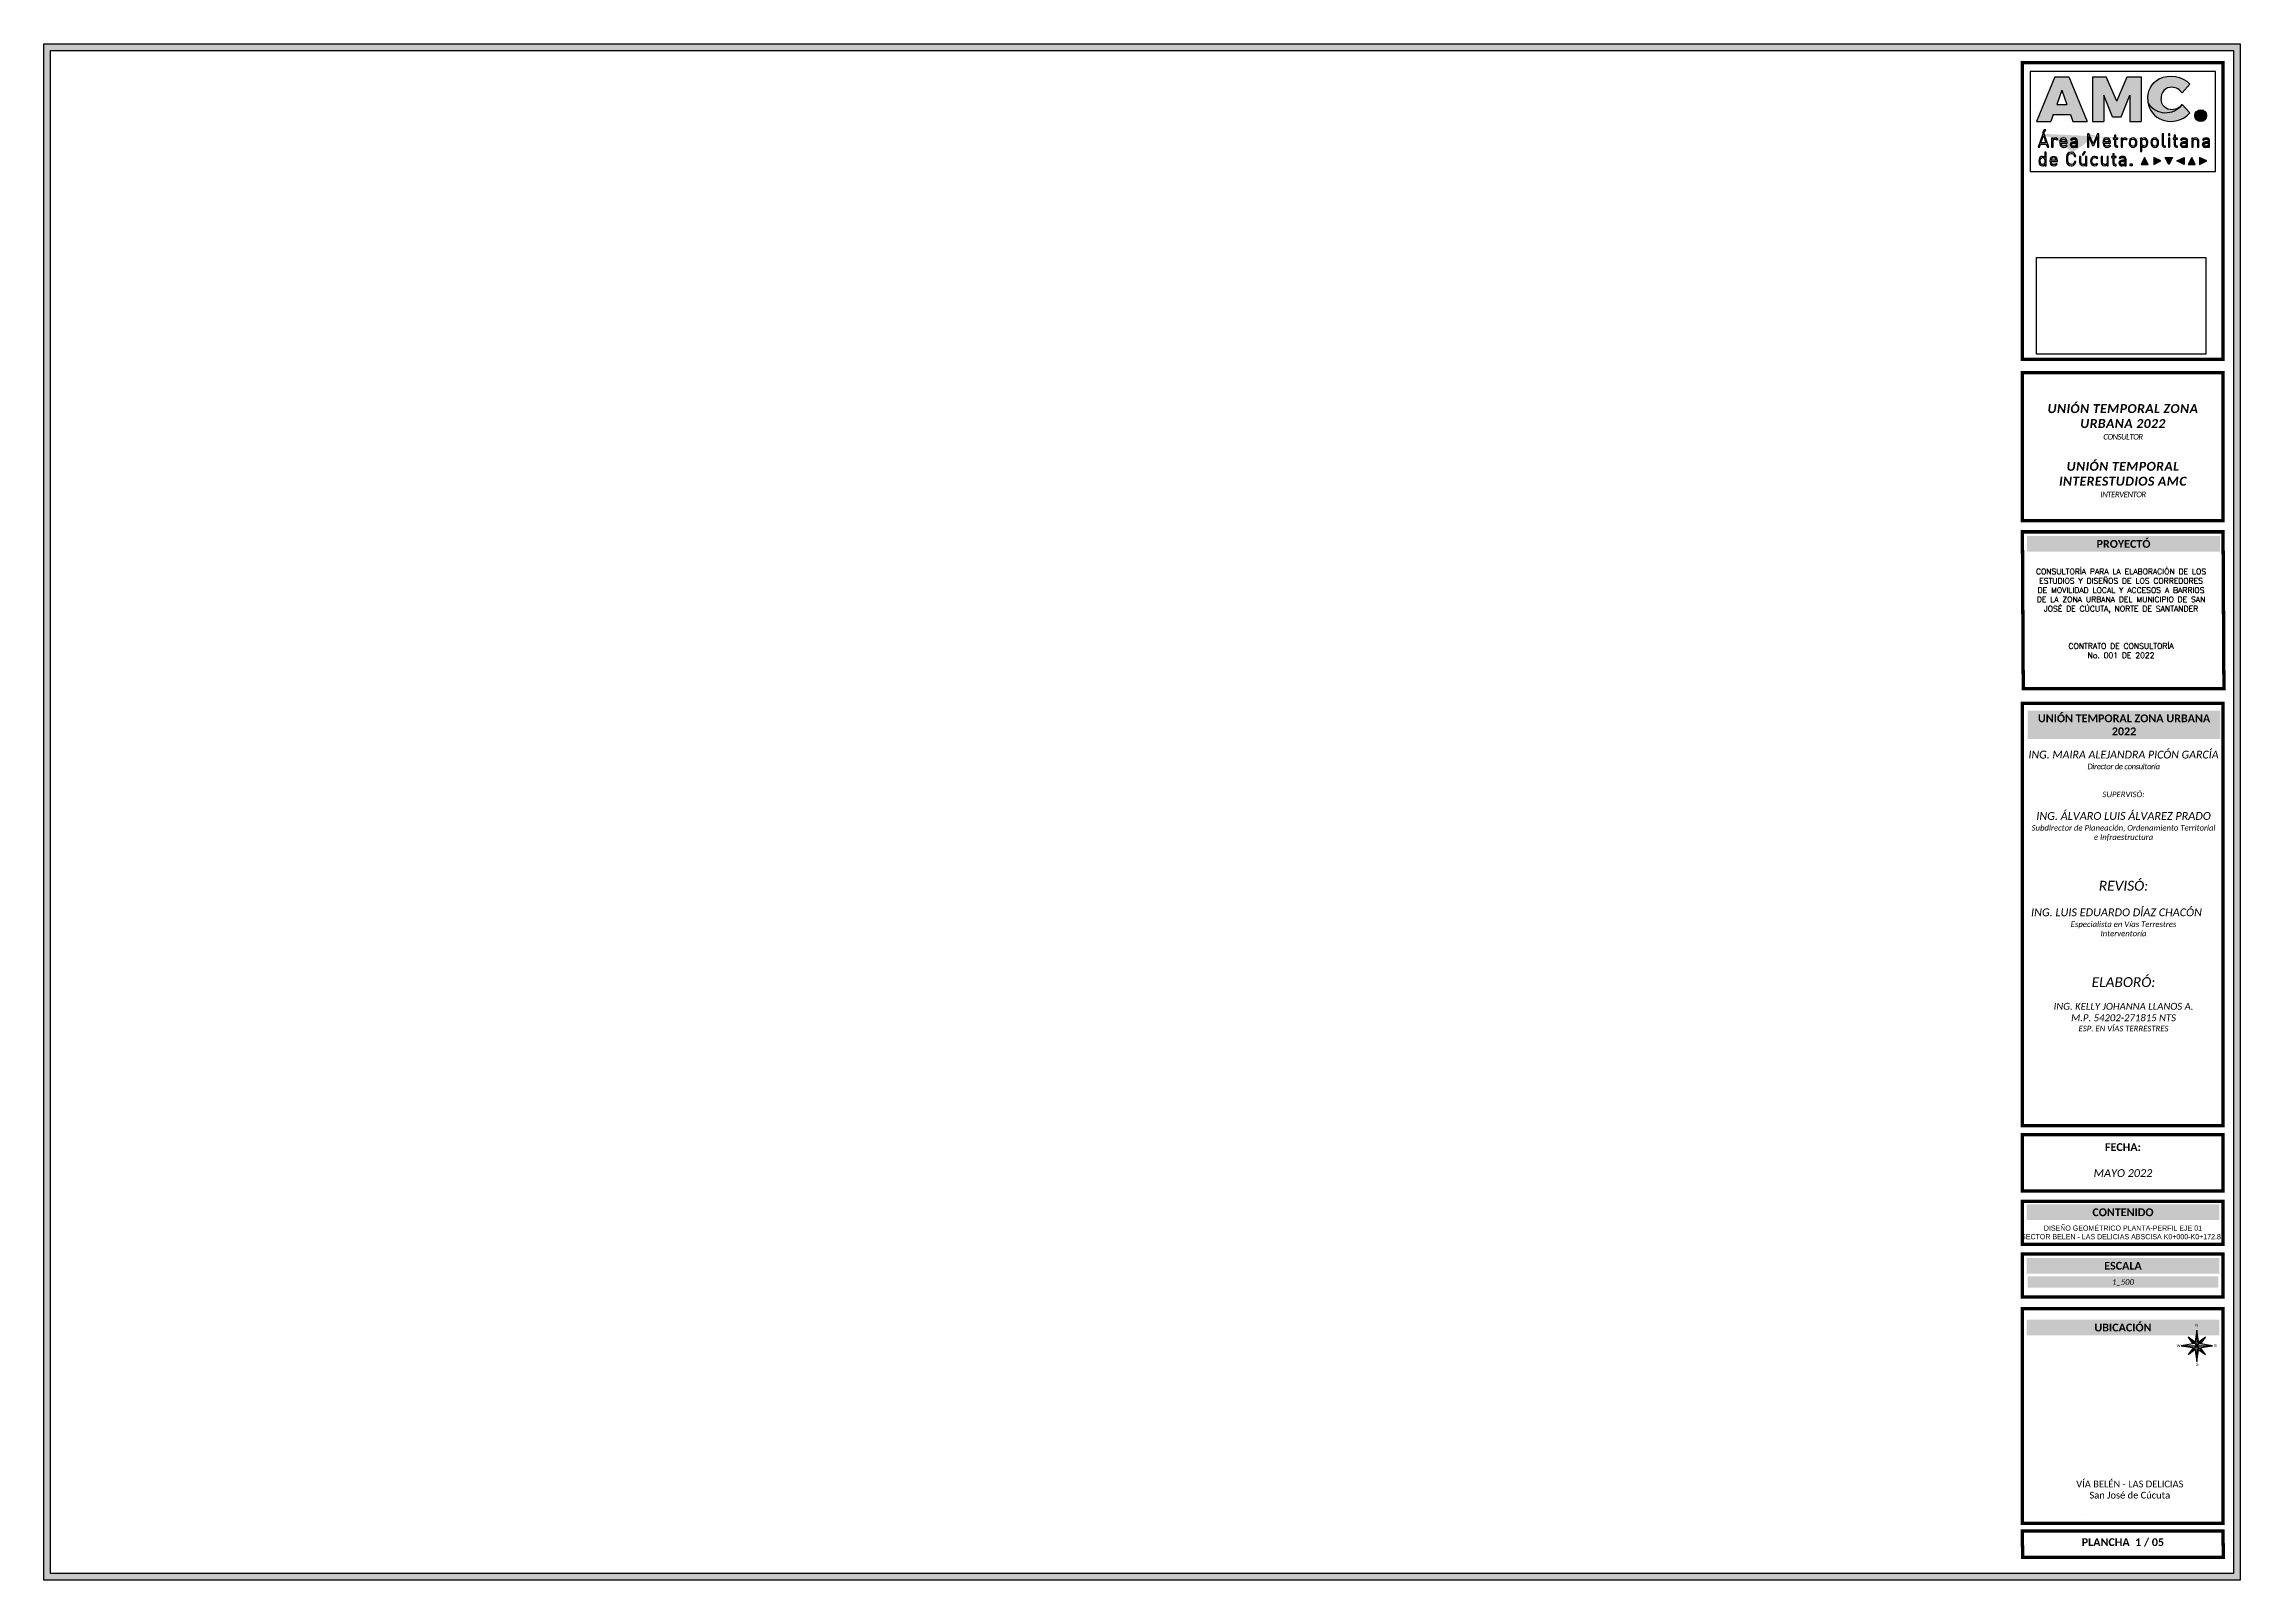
# Paper-space layout 'Salida Gráfica' of a CAD drawing. Header units: metres. Extents: x 327 to 1309, y 12 to 698.
import ezdxf

# ---------------------------------------------------------------- set-up
doc = ezdxf.new("R2010")
doc.units = ezdxf.units.M
for name, color, linetype in [('logos', 2, 'Continuous'), ('Paramento', 7, 'Continuous'), ('TEXTO MARCO', 3, 'Continuous'), ('TXT_ROTULO', 7, 'Continuous'), ('WB_SIMBOLOS', 7, 'Continuous')]:
    doc.layers.add(name, color=color, linetype=linetype)
doc.layers.add('MARCO', color=6, linetype='Continuous', lineweight=80)
doc.layers.add('NORTE', color=7, linetype='Continuous', lineweight=25)
doc.styles.add('GENERAL', font='arial.ttf')
doc.styles.get("Standard").update_dxf_attribs({"font": 'simplex.shx'})
doc.styles.add('style1', font='arial.ttf', dxfattribs={"height": 0.14})

psp = doc.layouts.new('Salida Gráfica')

# ---------------------------------------------------------------- texts
at = {"color": 18, "true_color": 0x000000, "insert": (1256.09, 463.8), "char_height": 2.5, "attachment_point": 2}
psp.add_mtext_dynamic_manual_height_columns('CONSULTORÍA PARA LA ELABORACIÓN DE LOS ESTUDIOS Y DISEÑOS DE LOS CORREDORES DE MOVILIDAD LOCAL Y ACCESOS A BARRIOS DE LA ZONA URBANA DEL MUNICIPIO DE SAN JOSÉ DE CÚCUTA, NORTE DE SANTANDER\\P\\P\\P\\PCONTRATO DE CONSULTORÍA \\PNo. 001 DE 2022', width=83.133, gutter_width=12.5, heights=[0], dxfattribs=at)
at = {"color": 18, "true_color": 0x000000, "insert": (1215.59, 170.07), "char_height": 2.3, "width": 82.7094, "attachment_point": 1, "style": 'GENERAL'}
psp.add_mtext('\\pxqc;{\\fArial Narrow|b0|i0|c0|p34;\\C256;DISEÑO GEOMÉTRICO PLANTA-PERFIL EJE 01\\PSECTOR BELEN - LAS DELICIAS ABSCISA K0+000-K0+172.89}', dxfattribs=at)
at = {"layer": 'TEXTO MARCO', "color": 18, "true_color": 0x000000, "width": 82.7094, "style": 'GENERAL'}
for s, insert, char_height, attachment_point in [('\\pxqc;{\\fCalibri Light|b0|i1|c0|p34;\\H0.8491x;\\T0.9;\\P\\H1.4001x;\\T1;\\P\\fCalibri Light|b1|i1|c0|p34;\\H1.14602x;\\T1.05;UNIÓN TEMPORAL ZONA URBANA 2022\\fCalibri Light|b0|i1|c0|p34;\\H0.62323x;\\T0.9;\\PCONSULTOR \\P\\P\\P\\fCalibri Light|b1|i1|c0|p34;\\H1.60456x;\\T1.05;UNIÓN TEMPORAL INTERESTUDIOS AMC\\P\\fCalibri Light|b0|i1|c0|p34;\\H0.62323x;\\T0.9;INTERVENTOR}', (1215.59, 547.37), 2.93596, 1), ('\\pxqc;{\\fCalibri|b1|i0|c0|p34;FECHA:\\P\\P\\fCalibri|b0|i1|c0|p34;MAYO 2022}', (1215.59, 206.89), 3.49, 1), ('{\\fCalibri|b1|i0|c0|p34;PLANCHA  1 / 05}', (1256.92, 30.22), 3.49, 2)]:
    psp.add_mtext(s, dxfattribs=dict(at, insert=insert, char_height=char_height, attachment_point=attachment_point))
at = {"layer": 'TEXTO MARCO', "color": 18, "true_color": 0x000000, "attachment_point": 1, "style": 'GENERAL', "bg_fill": 1, "box_fill_scale": 1.5, "bg_fill_color": 254, "bg_fill_true_color": 14935011, "bg_fill_transparency": 0}
for s, insert, char_height, width in [('\\pxqc;{\\fCalibri|b1|i0|c0|p34;PROYECTÓ}', (1215.84, 476.64), 3.49, 82.7094), ('\\pxqc;{\\fCalibri|b1|i0|c0|p34;UNIÓN TEMPORAL ZONA URBANA 2022}', (1216.13, 398.64), 3.49, 82.6185), ('\\pxqc;{\\fCalibri|b1|i0|c0|p34;CONTENIDO}', (1215.59, 177.75), 3.49, 82.7094), ('\\pxqc;{\\fCalibri|b1|i0|c0|p34;ESCALA}', (1215.59, 153.81), 3.49, 82.7094), ('\\pxqc;{\\fCalibri|b0|i1|c0|p34;1_500}', (1215.59, 146.07), 2.4929, 82.7094), ('\\pxqc;{\\fCalibri|b1|i0|c0|p34;UBICACIÓN}', (1215.59, 126.19), 3.49, 82.7094)]:
    psp.add_mtext(s, dxfattribs=dict(at, insert=insert, char_height=char_height, width=width))
at = {"layer": 'TXT_ROTULO', "insert": (1199.16, 55.99), "char_height": 3, "attachment_point": 1}
psp.add_mtext_dynamic_manual_height_columns('\\pxqc;{\\fCalibri|b0|i0|c0|p34;VÍA BELÉN - LAS DELICIAS\\PSan José de Cúcuta}', width=121.7115, gutter_width=23.64, heights=[0], dxfattribs=at)
at = {"layer": 'WB_SIMBOLOS', "color": 250, "insert": (1215.84, 389.76), "char_height": 2.936, "width": 82.7208, "attachment_point": 1, "style": 'GENERAL'}
psp.add_mtext('\\pxqc;{\\fCalibri Light|b0|i1|c0|p34;\\H1.5x;\\C255;\\P\\fCalibri|b0|i1|c0|p34;\\H0.79247x;\\W0.98;\\C256;ING. MAIRA ALEJANDRA PICÓN GARCÍA \\W1;\\P\\H0.71429x;\\T0.9;Director de consultoría\\P\\P\\P\\H1.00001x;\\T1;SUPERVISÓ:\\P\\H1.20342x;\\P\\H1.16333x;ING. ÁLVARO LUIS ÁLVAREZ PRADO\\P\\H0.7143x;Subdirector de Planeación, Ordenamiento Territorial e Infraestructura\\P\\P\\P\\P\\P\\H1.76666x;REVISÓ:\\P\\H0.68118x;\\P\\pq*;\\H1.16333x;ING. LUIS EDUARDO DÍAZ CHACÓN\\P\\pqc;\\H0.7143x;Especialista en Vías Terrestres \\PInterventoría \\P\\P\\P\\P\\P\\H1.76665x;ELABORÓ:\\H0.56604x;\\P\\P\\H1.232x;ING.^IKELLY JOHANNA LLANOS A.\\PM.P.^I54202-271815 NTS\\P\\H0.8117x;ESP.^IEN VÍAS TERRESTRES}', dxfattribs=at)

# ---------------------------------------------------------------- blocks, each defined once
blk = doc.blocks.new('logoarea2016')
at = {"true_color": 0x28375e}
h = blk.add_hatch(color=159, dxfattribs=at)
h.dxf.hatch_style = 1
h.paths.add_polyline_path([(0.00722, 0.01764), (0.00459, 0.01764), (0.00122, 0.00929), (0.00383, 0.00929), (0.00431, 0.01064), (0.0075, 0.01064), (0.00798, 0.00929), (0.01059, 0.00929)])
h.paths.add_polyline_path([(0.00686, 0.01245), (0.00495, 0.01245), (0.00591, 0.01512)], flags=16)
h = blk.add_hatch(color=159, dxfattribs=at)
h.dxf.hatch_style = 1
h.paths.add_polyline_path([(0.01417, 0.01764), (0.01159, 0.01764), (0.01159, 0.00929), (0.01371, 0.00929), (0.01371, 0.01419), (0.01532, 0.01016), (0.01693, 0.01016), (0.01854, 0.01419), (0.01854, 0.00929), (0.02067, 0.00929), (0.02067, 0.01764), (0.01808, 0.01764), (0.01613, 0.01311)])
h = blk.add_hatch(color=159, dxfattribs=at)
h.dxf.hatch_style = 1
h.paths.add_polyline_path([(0.02643, 0.01569, -0.22681), (0.02828, 0.01462), (0.02974, 0.01627, 0.329679), (0.02403, 0.01723, 0.289925), (0.02189, 0.01347, 0.04529), (0.02194, 0.01274, 0.513841), (0.02821, 0.01237, -0.209977), (0.02647, 0.01149, -0.431129), (0.02438, 0.01347, -0.46454)])
h = blk.add_hatch(color=159, dxfattribs=at)
h.dxf.hatch_style = 1
h.set_gradient(color1=(40, 55, 94), color2=(54, 159, 86), centered=1, tint=1, name='INVHEMISPHERICAL')
h.paths.add_polyline_path([(0.02974, 0.01093), (0.02828, 0.01246, -0.012023), (0.02821, 0.01237, -0.513841), (0.02194, 0.01274, 0.234234), (0.02403, 0.00984, 0.342955)])
h = blk.add_hatch(color=159, dxfattribs=at)
h.dxf.hatch_style = 1
h.set_gradient(color1=(40, 55, 94), color2=(54, 159, 86), rotation=30, centered=1, tint=1, name='INVSPHERICAL')
h.paths.add_polyline_path([(0.03284, 0.0104, 1), (0.03064, 0.0104, 1)])
h = blk.add_hatch(color=159, dxfattribs=at)
h.dxf.hatch_style = 1
h.paths.add_polyline_path([(0.00291, 0.00774), (0.00264, 0.00774), (0.00229, 0.00718), (0.00253, 0.00718)])
h.paths.add_polyline_path([(0.02602, 0.00701), (0.02573, 0.00701), (0.02573, 0.00673), (0.02602, 0.00673)])
h.paths.add_polyline_path([(0.026, 0.00623), (0.02576, 0.00623), (0.02576, 0.00451), (0.026, 0.00451)])
h.paths.add_polyline_path([(0.02483, 0.00701), (0.02459, 0.00701), (0.02459, 0.00496), (0.02459, 0.00489), (0.02469, 0.00463), (0.02474, 0.00459), (0.02501, 0.00451), (0.02521, 0.00451), (0.02521, 0.00474), (0.02504, 0.00474), (0.02487, 0.00478), (0.02483, 0.00498)])
h.paths.add_polyline_path([(0.01594, 0.00676), (0.01568, 0.00676), (0.01568, 0.00623), (0.01547, 0.00623), (0.01547, 0.00602), (0.01568, 0.00602), (0.01568, 0.00498), (0.01574, 0.00474), (0.0159, 0.00457), (0.01612, 0.00451), (0.0163, 0.00451), (0.0163, 0.00474), (0.01615, 0.00474), (0.01605, 0.00475), (0.01594, 0.00496), (0.01594, 0.00602), (0.0163, 0.00602), (0.0163, 0.00623), (0.01594, 0.00623)], flags=17)
h.paths.add_polyline_path([(0.02707, 0.00676), (0.02682, 0.00676), (0.02682, 0.00623), (0.02661, 0.00623), (0.02661, 0.00602), (0.02682, 0.00602), (0.02682, 0.00498), (0.02688, 0.00474), (0.02701, 0.00457), (0.02725, 0.00451), (0.02743, 0.00451), (0.02743, 0.00474), (0.02728, 0.00474), (0.02718, 0.00475), (0.02707, 0.00496), (0.02707, 0.00602), (0.02743, 0.00602), (0.02743, 0.00623), (0.02707, 0.00623)])
h.paths.add_polyline_path([(0.01564, 0.00332), (0.0154, 0.00332), (0.0154, 0.00279), (0.01517, 0.00279), (0.01517, 0.0026), (0.0154, 0.0026), (0.0154, 0.00154), (0.01544, 0.00132), (0.01559, 0.00115), (0.01584, 0.00109), (0.01602, 0.00109), (0.01602, 0.0013), (0.01587, 0.0013), (0.01576, 0.00132), (0.01564, 0.00154), (0.01564, 0.0026), (0.01602, 0.0026), (0.01602, 0.00279), (0.01564, 0.00279)])
h.paths.add_polyline_path([(0.01032, 0.00367), (0.01004, 0.00367), (0.00969, 0.0031), (0.00995, 0.0031)], flags=17)
h.paths.add_polyline_path([(0.01897, 0.00109), (0.01864, 0.00109), (0.01864, 0.00141), (0.01897, 0.00141)])
h.paths.add_polyline_path([(0.00621, 0.00624), (0.00591, 0.00618), (0.0057, 0.006), (0.00568, 0.006), (0.00556, 0.00573), (0.00555, 0.00567), (0.00552, 0.00537), (0.00552, 0.00516), (0.00559, 0.00489), (0.00564, 0.0048), (0.00585, 0.00459), (0.00594, 0.00454), (0.00624, 0.00448), (0.0063, 0.0045), (0.00659, 0.00456), (0.00665, 0.00457), (0.00687, 0.00478), (0.00671, 0.00492), (0.00648, 0.00475), (0.00625, 0.00471), (0.00612, 0.00472), (0.00588, 0.00487), (0.00582, 0.00499), (0.00576, 0.00529), (0.0069, 0.00529), (0.0069, 0.0054), (0.0069, 0.00546), (0.00686, 0.00576), (0.00672, 0.00602), (0.0065, 0.00618)], flags=17)
h.paths.add_polyline_path([(0.00621, 0.00602), (0.00645, 0.00596), (0.0066, 0.00575), (0.00665, 0.00564), (0.00666, 0.00551), (0.00576, 0.00551), (0.00577, 0.00563), (0.00582, 0.00576), (0.00597, 0.00596)], flags=16)
h.paths.add_polyline_path([(0.0047, 0.00624), (0.00442, 0.00617), (0.00427, 0.006), (0.00427, 0.00623), (0.00401, 0.00623), (0.00401, 0.00451), (0.00427, 0.00451), (0.00427, 0.00555), (0.00428, 0.00573), (0.00437, 0.00588), (0.00449, 0.00599), (0.00466, 0.00602), (0.00482, 0.006), (0.00497, 0.0059), (0.00514, 0.00605), (0.00493, 0.0062)], flags=17)
h.paths.add_polyline_path([(0.00249, 0.0067), (0.00296, 0.00534), (0.00201, 0.00534)], flags=16)
h.paths.add_polyline_path([(0.00302, 0.0051), (0.00323, 0.00451), (0.0035, 0.00451), (0.00259, 0.00701), (0.00237, 0.00701), (0.00148, 0.00451), (0.00174, 0.00451), (0.00195, 0.0051)])
h.paths.add_polyline_path([(0.02319, 0.00624), (0.02295, 0.0062), (0.0227, 0.00605), (0.02267, 0.00602), (0.02254, 0.00575), (0.02252, 0.00567), (0.02249, 0.00537), (0.02251, 0.0051), (0.02257, 0.00487), (0.0227, 0.00471), (0.02292, 0.00456), (0.02319, 0.00448), (0.02344, 0.00454), (0.02368, 0.00471), (0.0238, 0.00487), (0.02388, 0.00511), (0.02389, 0.00537), (0.02388, 0.00563), (0.0238, 0.00585), (0.02367, 0.00605), (0.02349, 0.00618)], flags=17)
h.paths.add_polyline_path([(0.02319, 0.00471), (0.02313, 0.00471), (0.02287, 0.00484), (0.02276, 0.00505), (0.02276, 0.00507), (0.02273, 0.00537), (0.02276, 0.00567), (0.02286, 0.00588), (0.02292, 0.00593), (0.02319, 0.00602), (0.02328, 0.00602), (0.02353, 0.00588), (0.02362, 0.00567), (0.02364, 0.00537), (0.02364, 0.00536), (0.02362, 0.00505), (0.0235, 0.00484), (0.02346, 0.0048)], flags=16)
h.paths.add_polyline_path([(0.02124, 0.00624), (0.02096, 0.00618), (0.02079, 0.006), (0.02079, 0.00623), (0.02055, 0.00623), (0.02055, 0.00373), (0.02079, 0.00373), (0.02079, 0.00472), (0.02096, 0.00454), (0.02124, 0.00448), (0.02144, 0.00451), (0.02168, 0.00466), (0.02176, 0.00477), (0.02186, 0.00502), (0.02189, 0.00537), (0.02188, 0.0056), (0.0218, 0.00588), (0.02167, 0.00609), (0.02148, 0.0062)], flags=17)
h.paths.add_polyline_path([(0.02094, 0.00593), (0.02121, 0.00602), (0.02135, 0.006), (0.02156, 0.00585), (0.0216, 0.00569), (0.02165, 0.00537), (0.02163, 0.00514), (0.02156, 0.00489), (0.02148, 0.0048), (0.02121, 0.00471), (0.02108, 0.00472), (0.02088, 0.00489), (0.02082, 0.00504), (0.02079, 0.00537), (0.02081, 0.00558), (0.02088, 0.00585)], flags=16)
h.paths.add_polyline_path([(0.01915, 0.00624), (0.01891, 0.0062), (0.01867, 0.00605), (0.01862, 0.00602), (0.01849, 0.00575), (0.01847, 0.00567), (0.01844, 0.00537), (0.01846, 0.0051), (0.01853, 0.00487), (0.01865, 0.00471), (0.01886, 0.00456), (0.01915, 0.00448), (0.01941, 0.00454), (0.01963, 0.00471), (0.01977, 0.00487), (0.01983, 0.00511), (0.01984, 0.00537), (0.01983, 0.00563), (0.01977, 0.00585), (0.01963, 0.00605), (0.01944, 0.00618)], flags=17)
h.paths.add_polyline_path([(0.01915, 0.00471), (0.01909, 0.00471), (0.01883, 0.00484), (0.01871, 0.00505), (0.01871, 0.00507), (0.0187, 0.00537), (0.01871, 0.00567), (0.0188, 0.00588), (0.01888, 0.00593), (0.01915, 0.00602), (0.01922, 0.00602), (0.01948, 0.00588), (0.01957, 0.00567), (0.0196, 0.00537), (0.0196, 0.00536), (0.01957, 0.00505), (0.01947, 0.00484), (0.01942, 0.0048)], flags=16)
h.paths.add_polyline_path([(0.01764, 0.00624), (0.01734, 0.00617), (0.01719, 0.006), (0.01719, 0.00623), (0.01695, 0.00623), (0.01695, 0.00451), (0.01719, 0.00451), (0.01719, 0.00555), (0.01722, 0.00573), (0.0173, 0.00588), (0.01743, 0.00599), (0.0176, 0.00602), (0.01775, 0.006), (0.01791, 0.0059), (0.01806, 0.00605), (0.01787, 0.0062)], flags=17)
h.paths.add_polyline_path([(0.01425, 0.00624), (0.01397, 0.00618), (0.01374, 0.006), (0.01361, 0.00573), (0.01359, 0.00567), (0.01356, 0.00537), (0.01358, 0.00516), (0.01365, 0.00489), (0.0137, 0.0048), (0.01389, 0.00459), (0.014, 0.00454), (0.0143, 0.00448), (0.01436, 0.0045), (0.01465, 0.00456), (0.01469, 0.00457), (0.01493, 0.00478), (0.01477, 0.00492), (0.01454, 0.00475), (0.01431, 0.00471), (0.01418, 0.00472), (0.01394, 0.00487), (0.01386, 0.00499), (0.01382, 0.00529), (0.01495, 0.00529), (0.01495, 0.0054), (0.01495, 0.00546), (0.0149, 0.00576), (0.01477, 0.00602), (0.01455, 0.00618)], flags=17)
h.paths.add_polyline_path([(0.01425, 0.00602), (0.01449, 0.00596), (0.01466, 0.00575), (0.01469, 0.00564), (0.01471, 0.00551), (0.01382, 0.00551), (0.01383, 0.00563), (0.01386, 0.00576), (0.01403, 0.00596)], flags=16)
h.paths.add_polyline_path([(0.01094, 0.00652), (0.01163, 0.00486), (0.01187, 0.00486), (0.01255, 0.00652), (0.01255, 0.00451), (0.01281, 0.00451), (0.01281, 0.00701), (0.01255, 0.00701), (0.01175, 0.00513), (0.01094, 0.00701), (0.0107, 0.00701), (0.0107, 0.00451), (0.01094, 0.00451)])
h.paths.add_polyline_path([(0.03076, 0.00624), (0.03052, 0.0062), (0.03031, 0.00603), (0.03031, 0.00623), (0.03007, 0.00623), (0.03007, 0.00451), (0.03031, 0.00451), (0.03031, 0.00557), (0.03037, 0.00581), (0.03052, 0.00597), (0.03075, 0.00602), (0.03081, 0.00602), (0.03107, 0.0059), (0.0311, 0.00585), (0.03117, 0.00557), (0.03117, 0.00451), (0.03141, 0.00451), (0.03141, 0.0056), (0.03137, 0.00585), (0.03122, 0.00608), (0.03107, 0.00618)])
h.paths.add_polyline_path([(0.01347, 0.00279), (0.01321, 0.00279), (0.01321, 0.00171), (0.01326, 0.00145), (0.01342, 0.00123), (0.01356, 0.00112), (0.01386, 0.00106), (0.01412, 0.00111), (0.01431, 0.00129), (0.01431, 0.00109), (0.01455, 0.00109), (0.01455, 0.00279), (0.01431, 0.00279), (0.01431, 0.00174), (0.01427, 0.0015), (0.01412, 0.00133), (0.01388, 0.00129), (0.01383, 0.00129), (0.01358, 0.00141), (0.01353, 0.00145), (0.01347, 0.00174)])
h.paths.add_polyline_path([(0.01202, 0.00282), (0.01189, 0.00281), (0.01162, 0.00272), (0.01153, 0.00264), (0.01135, 0.0024), (0.0113, 0.00225), (0.01126, 0.00195), (0.01126, 0.00188), (0.01132, 0.00159), (0.01132, 0.00156), (0.01147, 0.0013), (0.01171, 0.00112), (0.01172, 0.00112), (0.01202, 0.00106), (0.01204, 0.00106), (0.01233, 0.00112), (0.01237, 0.00115), (0.0126, 0.00135), (0.01245, 0.0015), (0.01223, 0.00133), (0.01202, 0.00129), (0.01184, 0.00132), (0.01162, 0.00148), (0.01153, 0.00168), (0.01151, 0.00195), (0.01153, 0.00221), (0.01162, 0.00239), (0.01174, 0.00252), (0.01202, 0.0026), (0.01216, 0.00258), (0.0123, 0.00252), (0.01245, 0.00239), (0.0126, 0.00254), (0.01255, 0.00258), (0.01233, 0.00276), (0.01231, 0.00276)])
h.paths.add_polyline_path([(0.00946, 0.00279), (0.00922, 0.00279), (0.00922, 0.00171), (0.00927, 0.00145), (0.00942, 0.00123), (0.00957, 0.00112), (0.00987, 0.00106), (0.01011, 0.00111), (0.01032, 0.00129), (0.01032, 0.00109), (0.01056, 0.00109), (0.01056, 0.00279), (0.01032, 0.00279), (0.01032, 0.00174), (0.01026, 0.0015), (0.01013, 0.00133), (0.00988, 0.00129), (0.00982, 0.00129), (0.00957, 0.00141), (0.00954, 0.00145), (0.00946, 0.00174)])
h.paths.add_polyline_path([(0.00766, 0.00361), (0.0076, 0.00361), (0.00731, 0.00353), (0.00726, 0.00352), (0.00702, 0.00335), (0.00686, 0.00311), (0.0068, 0.00282), (0.00678, 0.00267), (0.00678, 0.00234), (0.00678, 0.0021), (0.0068, 0.00185), (0.00686, 0.00156), (0.00702, 0.00132), (0.00705, 0.00129), (0.00731, 0.00114), (0.00735, 0.00112), (0.00766, 0.00106), (0.00776, 0.00108), (0.00805, 0.00115), (0.00814, 0.0012), (0.00835, 0.00141), (0.00842, 0.00154), (0.00851, 0.00185), (0.00826, 0.00185), (0.00826, 0.00182), (0.00814, 0.00154), (0.00793, 0.00136), (0.00766, 0.0013), (0.00741, 0.00135), (0.00722, 0.00148), (0.0071, 0.00165), (0.00705, 0.00189), (0.00704, 0.002), (0.00704, 0.00234), (0.00704, 0.00237), (0.00704, 0.00267), (0.00707, 0.0029), (0.00711, 0.00307), (0.00722, 0.0032), (0.00741, 0.00332), (0.00766, 0.00337), (0.00778, 0.00337), (0.00805, 0.00323), (0.00815, 0.00311), (0.00826, 0.00282), (0.00851, 0.00282), (0.00847, 0.00301), (0.00835, 0.00326), (0.00829, 0.00334), (0.00805, 0.00352), (0.00794, 0.00356)])
h.paths.add_polyline_path([(0.00439, 0.00282), (0.00409, 0.00276), (0.00387, 0.00258), (0.00374, 0.00231), (0.00372, 0.00225), (0.00369, 0.00195), (0.00371, 0.00174), (0.00377, 0.00147), (0.00381, 0.00138), (0.00402, 0.00117), (0.00413, 0.00112), (0.00442, 0.00106), (0.00449, 0.00106), (0.00476, 0.00112), (0.00482, 0.00115), (0.00505, 0.00135), (0.00488, 0.00148), (0.00467, 0.00133), (0.00443, 0.00129), (0.0043, 0.0013), (0.00407, 0.00145), (0.00399, 0.00157), (0.00393, 0.00188), (0.00508, 0.00188), (0.00508, 0.00198), (0.00508, 0.00204), (0.00503, 0.00233), (0.0049, 0.0026), (0.00467, 0.00276)])
h.paths.add_polyline_path([(0.00439, 0.0026), (0.00463, 0.00252), (0.00479, 0.00233), (0.00482, 0.00221), (0.00484, 0.00209), (0.00393, 0.00209), (0.00395, 0.00221), (0.00399, 0.00234), (0.00415, 0.00252)], flags=16)
h.paths.add_polyline_path([(0.00299, 0.00359), (0.00274, 0.00359), (0.00274, 0.00258), (0.00258, 0.00276), (0.00229, 0.00282), (0.00205, 0.00278), (0.00186, 0.00266), (0.00177, 0.00254), (0.00167, 0.00228), (0.00164, 0.00195), (0.00166, 0.00171), (0.00172, 0.00142), (0.00186, 0.00121), (0.00199, 0.00112), (0.00229, 0.00106), (0.00249, 0.00109), (0.00265, 0.00117), (0.00274, 0.0013), (0.00274, 0.00109), (0.00299, 0.00109)])
h.paths.add_polyline_path([(0.00246, 0.00258), (0.00265, 0.00242), (0.00271, 0.00227), (0.00274, 0.00195), (0.00273, 0.00172), (0.00265, 0.00147), (0.00259, 0.00138), (0.00232, 0.00129), (0.00219, 0.0013), (0.00198, 0.00147), (0.00192, 0.00162), (0.00189, 0.00195), (0.0019, 0.00216), (0.00198, 0.00242), (0.00204, 0.00251), (0.00232, 0.0026)], flags=16)
edge = h.paths.add_edge_path()
edge.add_line((0.00466, 0.00602), (0.00482, 0.006))
edge.add_line((0.00482, 0.006), (0.00497, 0.0059))
edge.add_line((0.00497, 0.0059), (0.00514, 0.00605))
edge.add_line((0.00249, 0.0067), (0.00296, 0.00534))
edge.add_line((0.00296, 0.00534), (0.00201, 0.00534))
edge.add_line((0.00302, 0.0051), (0.00323, 0.00451))
edge.add_line((0.00323, 0.00451), (0.0035, 0.00451))
edge.add_line((0.0035, 0.00451), (0.00259, 0.00701))
edge.add_line((0.02319, 0.00602), (0.02328, 0.00602))
edge.add_line((0.02328, 0.00602), (0.02353, 0.00588))
edge.add_line((0.02353, 0.00588), (0.02362, 0.00567))
edge.add_line((0.02362, 0.00567), (0.02364, 0.00537))
edge.add_line((0.02364, 0.00537), (0.02364, 0.00536))
edge.add_line((0.02364, 0.00536), (0.02362, 0.00505))
edge.add_line((0.02362, 0.00505), (0.0235, 0.00484))
edge.add_line((0.0235, 0.00484), (0.02346, 0.0048))
edge.add_line((0.02346, 0.0048), (0.02319, 0.00471))
edge.add_line((0.02368, 0.00471), (0.0238, 0.00487))
edge.add_line((0.0238, 0.00487), (0.02388, 0.00511))
edge.add_line((0.02388, 0.00511), (0.02389, 0.00537))
edge.add_line((0.02389, 0.00537), (0.02388, 0.00563))
edge.add_line((0.02388, 0.00563), (0.0238, 0.00585))
edge.add_line((0.0238, 0.00585), (0.02367, 0.00605))
edge.add_line((0.02121, 0.00602), (0.02135, 0.006))
edge.add_line((0.02135, 0.006), (0.02156, 0.00585))
edge.add_line((0.02156, 0.00585), (0.0216, 0.00569))
edge.add_line((0.0216, 0.00569), (0.02165, 0.00537))
edge.add_line((0.02165, 0.00537), (0.02163, 0.00514))
edge.add_line((0.02163, 0.00514), (0.02156, 0.00489))
edge.add_line((0.02156, 0.00489), (0.02148, 0.0048))
edge.add_line((0.02148, 0.0048), (0.02121, 0.00471))
edge.add_line((0.02168, 0.00466), (0.02176, 0.00477))
edge.add_line((0.02176, 0.00477), (0.02186, 0.00502))
edge.add_line((0.02186, 0.00502), (0.02189, 0.00537))
edge.add_line((0.02189, 0.00537), (0.02188, 0.0056))
edge.add_line((0.02188, 0.0056), (0.0218, 0.00588))
edge.add_line((0.0218, 0.00588), (0.02167, 0.00609))
edge.add_line((0.01915, 0.00602), (0.01922, 0.00602))
edge.add_line((0.01922, 0.00602), (0.01948, 0.00588))
edge.add_line((0.01948, 0.00588), (0.01957, 0.00567))
edge.add_line((0.01957, 0.00567), (0.0196, 0.00537))
edge.add_line((0.0196, 0.00537), (0.0196, 0.00536))
edge.add_line((0.0196, 0.00536), (0.01957, 0.00505))
edge.add_line((0.01957, 0.00505), (0.01947, 0.00484))
edge.add_line((0.01947, 0.00484), (0.01942, 0.0048))
edge.add_line((0.01942, 0.0048), (0.01915, 0.00471))
edge.add_line((0.01963, 0.00471), (0.01977, 0.00487))
edge.add_line((0.01977, 0.00487), (0.01983, 0.00511))
edge.add_line((0.01983, 0.00511), (0.01984, 0.00537))
edge.add_line((0.01984, 0.00537), (0.01983, 0.00563))
edge.add_line((0.01983, 0.00563), (0.01977, 0.00585))
edge.add_line((0.01977, 0.00585), (0.01963, 0.00605))
edge.add_line((0.0176, 0.00602), (0.01775, 0.006))
edge.add_line((0.01775, 0.006), (0.01791, 0.0059))
edge.add_line((0.01791, 0.0059), (0.01806, 0.00605))
edge.add_line((0.01094, 0.00652), (0.01163, 0.00486))
edge.add_line((0.01175, 0.00513), (0.01094, 0.00701))
edge.add_line((0.01255, 0.00652), (0.01255, 0.00451))
edge.add_line((0.01255, 0.00451), (0.01281, 0.00451))
edge.add_line((0.01281, 0.00451), (0.01281, 0.00701))
edge.add_line((0.00766, 0.00337), (0.00778, 0.00337))
edge.add_line((0.00778, 0.00337), (0.00805, 0.00323))
edge.add_line((0.00805, 0.00323), (0.00815, 0.00311))
edge.add_line((0.00815, 0.00311), (0.00826, 0.00282))
edge.add_line((0.00826, 0.00282), (0.00851, 0.00282))
edge.add_line((0.00851, 0.00282), (0.00847, 0.00301))
edge.add_line((0.00847, 0.00301), (0.00835, 0.00326))
edge.add_line((0.00835, 0.00326), (0.00829, 0.00334))
edge.add_line((0.00829, 0.00334), (0.00805, 0.00352))
h = blk.add_hatch(color=159, dxfattribs=at)
h.dxf.hatch_style = 1
h.paths.add_polyline_path([(0.00856, 0.00566), (0.00856, 0.00551), (0.00806, 0.00551), (0.00787, 0.00549), (0.00763, 0.00537), (0.00753, 0.00528), (0.00746, 0.00499), (0.00746, 0.00495), (0.00758, 0.00471), (0.00772, 0.00456), (0.00788, 0.00451), (0.00809, 0.00448), (0.00811, 0.00448), (0.00839, 0.00453), (0.00856, 0.00468), (0.00856, 0.00451), (0.00882, 0.00451), (0.00882, 0.00567), (0.00879, 0.00587), (0.00866, 0.00608), (0.00845, 0.0062), (0.00814, 0.00624), (0.00788, 0.00621), (0.00769, 0.00614), (0.00752, 0.00596), (0.00769, 0.00581), (0.00788, 0.00597), (0.00818, 0.00602), (0.00847, 0.00593)])
h.paths.add_polyline_path([(0.00856, 0.00529), (0.00856, 0.00511), (0.00856, 0.0051), (0.00848, 0.00483), (0.00832, 0.00474), (0.00808, 0.00471), (0.00779, 0.00478), (0.0077, 0.005), (0.00781, 0.00522), (0.00809, 0.00529)], flags=16)
h = blk.add_hatch(color=159, dxfattribs=at)
h.dxf.hatch_style = 1
h.paths.add_polyline_path([(0.02905, 0.00551), (0.02855, 0.00551), (0.02835, 0.00549), (0.02811, 0.00537), (0.02802, 0.00528), (0.02795, 0.00499), (0.02795, 0.00495), (0.02807, 0.00471), (0.0282, 0.00456), (0.02837, 0.00451), (0.02858, 0.00448), (0.02859, 0.00448), (0.02888, 0.00453), (0.02905, 0.00468), (0.02905, 0.00451), (0.02929, 0.00451), (0.02929, 0.00567), (0.02927, 0.00587), (0.02915, 0.00608), (0.02893, 0.0062), (0.02862, 0.00624), (0.02837, 0.00621), (0.02817, 0.00614), (0.02801, 0.00596), (0.02817, 0.00581), (0.02835, 0.00597), (0.02867, 0.00602), (0.02896, 0.00593), (0.02905, 0.00566)])
h.paths.add_polyline_path([(0.02905, 0.00529), (0.02905, 0.00511), (0.02905, 0.0051), (0.02897, 0.00483), (0.02881, 0.00474), (0.02856, 0.0047), (0.02828, 0.00478), (0.02818, 0.005), (0.02829, 0.00522), (0.02856, 0.00529)], flags=16)
h = blk.add_hatch(color=159, dxfattribs=at)
h.dxf.hatch_style = 1
h.paths.add_polyline_path([(0.0334, 0.00567), (0.03337, 0.00587), (0.03325, 0.00608), (0.03304, 0.0062), (0.03272, 0.00624), (0.03248, 0.00621), (0.03229, 0.00614), (0.0321, 0.00596), (0.03229, 0.00581), (0.03247, 0.00597), (0.03277, 0.00603), (0.03305, 0.00593), (0.03307, 0.00593), (0.03316, 0.00566), (0.03316, 0.00551), (0.03266, 0.00551), (0.03247, 0.00549), (0.03221, 0.00537), (0.03213, 0.00528), (0.03204, 0.00499), (0.03206, 0.00495), (0.03216, 0.00471), (0.0323, 0.00456), (0.03247, 0.00451), (0.03269, 0.00448), (0.03299, 0.00453), (0.03316, 0.00468), (0.03316, 0.00451), (0.0334, 0.00451)])
h.paths.add_polyline_path([(0.03316, 0.00529), (0.03316, 0.00511), (0.03316, 0.0051), (0.03307, 0.00483), (0.0329, 0.00474), (0.03267, 0.0047), (0.03239, 0.00478), (0.0323, 0.005), (0.03268, 0.00529)], flags=16)
h = blk.add_hatch(color=159, dxfattribs=at)
h.dxf.hatch_style = 1
h.paths.add_polyline_path([(0.01787, 0.00225), (0.01784, 0.00245), (0.01772, 0.00266), (0.01751, 0.00278), (0.01719, 0.00282), (0.01695, 0.00279), (0.01675, 0.00272), (0.01659, 0.00252), (0.01675, 0.00239), (0.01693, 0.00255), (0.01724, 0.00261), (0.01752, 0.00251), (0.01754, 0.00251), (0.01763, 0.00224), (0.01763, 0.00209), (0.01713, 0.00209), (0.01693, 0.00206), (0.01668, 0.00195), (0.0166, 0.00185), (0.01651, 0.00157), (0.01653, 0.00153), (0.01663, 0.00129), (0.01677, 0.00114), (0.01693, 0.00108), (0.01716, 0.00106), (0.01746, 0.00111), (0.01763, 0.00124), (0.01763, 0.00109), (0.01787, 0.00109)])
h.paths.add_polyline_path([(0.01763, 0.00188), (0.01763, 0.00169), (0.01763, 0.00168), (0.01754, 0.00141), (0.01739, 0.0013), (0.01714, 0.00129), (0.01686, 0.00136), (0.01677, 0.00158), (0.01686, 0.0018), (0.01715, 0.00188)], flags=16)
at = {"true_color": 0xcd692e}
h = blk.add_hatch(color=32, dxfattribs=at)
h.dxf.hatch_style = 1
h.paths.add_polyline_path([(0.02131, 0.00264), (0.02065, 0.00129), (0.02196, 0.00129)])
at = {"true_color": 0x8e2327}
h = blk.add_hatch(color=244, dxfattribs=at)
h.dxf.hatch_style = 1
h.paths.add_polyline_path([(0.02435, 0.00197), (0.023, 0.00262), (0.023, 0.00131)])
at = {"true_color": 0x39aeae}
h = blk.add_hatch(color=135, dxfattribs=at)
h.dxf.hatch_style = 1
h.paths.add_polyline_path([(0.02582, 0.00129), (0.02516, 0.00264), (0.02647, 0.00264)])
at = {"true_color": 0x295c37}
h = blk.add_hatch(color=119, dxfattribs=at)
h.dxf.hatch_style = 1
h.paths.add_polyline_path([(0.02728, 0.00197), (0.02864, 0.00262), (0.02864, 0.00131)])
at = {"true_color": 0xf3ca31}
h = blk.add_hatch(color=40, dxfattribs=at)
h.dxf.hatch_style = 1
h.paths.add_polyline_path([(0.03006, 0.00264), (0.0294, 0.00129), (0.03071, 0.00129)])
at = {"true_color": 0x28375e}
h = blk.add_hatch(color=159, dxfattribs=at)
h.dxf.hatch_style = 1
h.paths.add_polyline_path([(0.03286, 0.00197), (0.03151, 0.00262), (0.03151, 0.00131)])
at = {"color": 159, "true_color": 0x28375e}
for p, q in [((0.00459, 0.01764), (0.00122, 0.00929)), ((0.00459, 0.01764), (0.00722, 0.01764)), ((0.00722, 0.01764), (0.01059, 0.00929)), ((0.01159, 0.01764), (0.01417, 0.01764)), ((0.01159, 0.01764), (0.01159, 0.00929)), ((0.01613, 0.01311), (0.01417, 0.01764)), ((0.01613, 0.01311), (0.01808, 0.01764)), ((0.01808, 0.01764), (0.02067, 0.01764)), ((0.02067, 0.01764), (0.02067, 0.00929)), ((0.00591, 0.01512), (0.00495, 0.01245)), ((0.00495, 0.01245), (0.00686, 0.01245)), ((0.00591, 0.01512), (0.00686, 0.01245)), ((0.01371, 0.01419), (0.01371, 0.00929)), ((0.01532, 0.01016), (0.01371, 0.01419)), ((0.01693, 0.01016), (0.01854, 0.01419)), ((0.01854, 0.01419), (0.01854, 0.00929)), ((0.00122, 0.00929), (0.00383, 0.00929)), ((0.00431, 0.01064), (0.00383, 0.00929)), ((0.00431, 0.01064), (0.0075, 0.01064)), ((0.0075, 0.01064), (0.00798, 0.00929)), ((0.00798, 0.00929), (0.01059, 0.00929)), ((0.01159, 0.00929), (0.01371, 0.00929)), ((0.01532, 0.01016), (0.01693, 0.01016)), ((0.01854, 0.00929), (0.02067, 0.00929))]:
    blk.add_line(p, q, dxfattribs=at)
at = {"color": 255}
blk.add_lwpolyline([(0, 0), (0.03447, 0), (0.03447, 0.01859), (0, 0.01859)], close=True, dxfattribs=at)
at = {"color": 159, "true_color": 0x28375e}
for points in [[(0.02189, 0.01347, -0.289925), (0.02403, 0.01723, -0.329679), (0.02974, 0.01627), (0.02828, 0.01462, 0.22681), (0.02643, 0.01569, 0.46454), (0.02438, 0.01347)], [(0.02189, 0.01347, 0.282521), (0.02403, 0.00984, 0.342955), (0.02974, 0.01093), (0.02828, 0.01246, -0.22681), (0.02643, 0.01149, -0.42526), (0.02438, 0.01347)]]:
    blk.add_lwpolyline(points, format="xyb", dxfattribs=at)
for points in [[(0.00259, 0.00701), (0.00237, 0.00701), (0.00148, 0.00451), (0.00174, 0.00451), (0.00195, 0.0051), (0.00302, 0.0051)], [(0.00201, 0.00534), (0.00249, 0.0067)], [(0.00249, 0.0067), (0.00296, 0.00534), (0.00201, 0.00534)], [(0.00249, 0.0067), (0.00296, 0.00534), (0.00201, 0.00534)], [(0.00302, 0.0051), (0.00323, 0.00451), (0.0035, 0.00451), (0.00259, 0.00701)], [(0.00302, 0.0051), (0.00323, 0.00451), (0.0035, 0.00451), (0.00259, 0.00701)], [(0.00427, 0.00623), (0.00401, 0.00623), (0.00401, 0.00451), (0.00427, 0.00451), (0.00427, 0.00555), (0.00428, 0.00573), (0.00437, 0.00588), (0.00449, 0.00599)], [(0.0047, 0.00624), (0.0047, 0.00624), (0.00442, 0.00617), (0.00427, 0.006)], [(0.00427, 0.006), (0.00427, 0.00623)], [(0.00449, 0.00599), (0.00466, 0.00602)], [(0.00466, 0.00602), (0.00482, 0.006), (0.00497, 0.0059), (0.00514, 0.00605)], [(0.00466, 0.00602), (0.00482, 0.006), (0.00497, 0.0059), (0.00514, 0.00605)], [(0.00514, 0.00605), (0.00493, 0.0062), (0.0047, 0.00624)], [(0.00591, 0.00618), (0.0057, 0.006), (0.00568, 0.006), (0.00556, 0.00573), (0.00555, 0.00567), (0.00552, 0.00537), (0.00552, 0.00516), (0.00559, 0.00489), (0.00564, 0.0048), (0.00585, 0.00459)], [(0.00576, 0.00551), (0.00577, 0.00563), (0.00582, 0.00576), (0.00597, 0.00596), (0.00621, 0.00602)], [(0.00621, 0.00602), (0.00645, 0.00596), (0.0066, 0.00575), (0.00665, 0.00564), (0.00666, 0.00551), (0.00576, 0.00551)], [(0.00625, 0.00471), (0.00612, 0.00472), (0.00588, 0.00487), (0.00582, 0.00499), (0.00576, 0.00529), (0.0069, 0.00529), (0.0069, 0.0054), (0.0069, 0.00546)], [(0.00585, 0.00459), (0.00594, 0.00454), (0.00624, 0.00448), (0.0063, 0.0045), (0.00659, 0.00456), (0.00665, 0.00457), (0.00687, 0.00478), (0.00671, 0.00492)], [(0.00621, 0.00624), (0.00621, 0.00624), (0.00591, 0.00618)], [(0.0069, 0.00546), (0.00686, 0.00576), (0.00672, 0.00602), (0.0065, 0.00618), (0.00621, 0.00624)], [(0.00671, 0.00492), (0.00648, 0.00475), (0.00625, 0.00471)], [(0.00763, 0.00537), (0.00753, 0.00528), (0.00746, 0.00499), (0.00746, 0.00495), (0.00758, 0.00471)], [(0.00814, 0.00624), (0.00788, 0.00621), (0.00769, 0.00614), (0.00752, 0.00596), (0.00769, 0.00581), (0.00788, 0.00597), (0.00814, 0.00602)], [(0.00758, 0.00471), (0.00772, 0.00456), (0.00788, 0.00451), (0.00809, 0.00448), (0.00811, 0.00448), (0.00839, 0.00453), (0.00856, 0.00468)], [(0.00814, 0.00602), (0.0082, 0.00602), (0.00847, 0.00593), (0.00847, 0.00593), (0.00856, 0.00566), (0.00856, 0.00551), (0.00806, 0.00551), (0.00787, 0.00549), (0.00763, 0.00537)], [(0.00808, 0.00471), (0.00809, 0.00471), (0.00808, 0.00471), (0.00779, 0.00478), (0.0077, 0.00499), (0.0077, 0.00501), (0.00781, 0.00522), (0.00809, 0.00529), (0.00856, 0.00529)], [(0.00856, 0.00529), (0.00856, 0.00511), (0.00856, 0.0051), (0.00848, 0.00483), (0.00832, 0.00474), (0.00809, 0.00471), (0.00808, 0.00471)], [(0.00866, 0.00608), (0.00845, 0.0062), (0.00814, 0.00624)], [(0.00856, 0.00468), (0.00856, 0.00451), (0.00882, 0.00451), (0.00882, 0.00567), (0.00879, 0.00587), (0.00866, 0.00608)], [(0.01094, 0.00701), (0.0107, 0.00701), (0.0107, 0.00451), (0.01094, 0.00451), (0.01094, 0.00652)], [(0.01175, 0.00513), (0.01094, 0.00701)], [(0.01175, 0.00513), (0.01094, 0.00701)], [(0.01094, 0.00652), (0.01163, 0.00486)], [(0.01094, 0.00652), (0.01163, 0.00486)], [(0.01163, 0.00486), (0.01187, 0.00486), (0.01255, 0.00652)], [(0.01281, 0.00701), (0.01255, 0.00701), (0.01175, 0.00513)], [(0.01255, 0.00652), (0.01255, 0.00451), (0.01281, 0.00451), (0.01281, 0.00701)], [(0.01255, 0.00652), (0.01255, 0.00451), (0.01281, 0.00451), (0.01281, 0.00701)], [(0.01397, 0.00618), (0.01374, 0.006), (0.01374, 0.006), (0.01361, 0.00573), (0.01359, 0.00567), (0.01356, 0.00537), (0.01358, 0.00516), (0.01365, 0.00489), (0.0137, 0.0048), (0.01389, 0.00459)], [(0.01382, 0.00551), (0.01383, 0.00563), (0.01386, 0.00576), (0.01403, 0.00596), (0.01425, 0.00602)], [(0.01425, 0.00602), (0.01449, 0.00596), (0.01466, 0.00575), (0.01469, 0.00564), (0.01471, 0.00551), (0.01382, 0.00551)], [(0.01431, 0.00471), (0.01418, 0.00472), (0.01394, 0.00487), (0.01386, 0.00499), (0.01382, 0.00529), (0.01495, 0.00529), (0.01495, 0.0054), (0.01495, 0.00546)], [(0.01389, 0.00459), (0.014, 0.00454), (0.0143, 0.00448), (0.01436, 0.0045), (0.01465, 0.00456), (0.01469, 0.00457), (0.01493, 0.00478), (0.01477, 0.00492)], [(0.01425, 0.00624), (0.01425, 0.00624), (0.01397, 0.00618)], [(0.01495, 0.00546), (0.0149, 0.00576), (0.01477, 0.00602), (0.01455, 0.00618), (0.01425, 0.00624)], [(0.01477, 0.00492), (0.01454, 0.00475), (0.01431, 0.00471)], [(0.01719, 0.00623), (0.01695, 0.00623), (0.01695, 0.00451), (0.01719, 0.00451), (0.01719, 0.00555), (0.01722, 0.00573), (0.0173, 0.00588), (0.01743, 0.00599)], [(0.01764, 0.00624), (0.01764, 0.00624), (0.01734, 0.00617), (0.01719, 0.006)], [(0.01719, 0.006), (0.01719, 0.00623)], [(0.01743, 0.00599), (0.0176, 0.00602)], [(0.0176, 0.00602), (0.01775, 0.006), (0.01791, 0.0059), (0.01806, 0.00605)], [(0.0176, 0.00602), (0.01775, 0.006), (0.01791, 0.0059), (0.01806, 0.00605)], [(0.01806, 0.00605), (0.01787, 0.0062), (0.01764, 0.00624)], [(0.01915, 0.00624), (0.01891, 0.0062), (0.01867, 0.00605), (0.01862, 0.00602), (0.01849, 0.00575), (0.01847, 0.00567), (0.01844, 0.00537), (0.01846, 0.0051), (0.01853, 0.00487), (0.01865, 0.00471), (0.01886, 0.00456), (0.01915, 0.00448), (0.01941, 0.00454), (0.01963, 0.00471)], [(0.01915, 0.00471), (0.01909, 0.00471), (0.01883, 0.00484), (0.01871, 0.00505), (0.01871, 0.00507), (0.0187, 0.00537), (0.0187, 0.00537), (0.01871, 0.00567), (0.0188, 0.00588), (0.01888, 0.00593), (0.01915, 0.00602)], [(0.01963, 0.00605), (0.01944, 0.00618), (0.01915, 0.00624)], [(0.01915, 0.00602), (0.01922, 0.00602), (0.01948, 0.00588), (0.01957, 0.00567), (0.01957, 0.00567), (0.0196, 0.00537), (0.0196, 0.00536), (0.01957, 0.00505), (0.01947, 0.00484), (0.01942, 0.0048), (0.01915, 0.00471)], [(0.01915, 0.00602), (0.01922, 0.00602), (0.01948, 0.00588), (0.01957, 0.00567), (0.01957, 0.00567), (0.0196, 0.00537), (0.0196, 0.00536), (0.01957, 0.00505), (0.01947, 0.00484), (0.01942, 0.0048), (0.01915, 0.00471)], [(0.01963, 0.00471), (0.01977, 0.00487), (0.01983, 0.00511), (0.01984, 0.00537), (0.01983, 0.00563), (0.01977, 0.00585), (0.01963, 0.00605)], [(0.01963, 0.00471), (0.01977, 0.00487), (0.01983, 0.00511), (0.01984, 0.00537), (0.01983, 0.00563), (0.01977, 0.00585), (0.01963, 0.00605)], [(0.02079, 0.00623), (0.02055, 0.00623), (0.02055, 0.00373), (0.02079, 0.00373), (0.02079, 0.00472)], [(0.02124, 0.00624), (0.02096, 0.00618), (0.02079, 0.006)], [(0.02079, 0.006), (0.02079, 0.00623)], [(0.02108, 0.00472), (0.02088, 0.00489), (0.02082, 0.00504), (0.02079, 0.00537), (0.02081, 0.00558), (0.02088, 0.00585), (0.02094, 0.00593)], [(0.02079, 0.00472), (0.02096, 0.00454), (0.02124, 0.00448), (0.02144, 0.00451), (0.02168, 0.00466)], [(0.02094, 0.00593), (0.02121, 0.00602)], [(0.02121, 0.00471), (0.02108, 0.00472)], [(0.02121, 0.00602), (0.02135, 0.006), (0.02156, 0.00585), (0.0216, 0.00569), (0.02165, 0.00537), (0.02163, 0.00514), (0.02156, 0.00489), (0.02148, 0.0048), (0.02121, 0.00471)], [(0.02121, 0.00602), (0.02135, 0.006), (0.02156, 0.00585), (0.0216, 0.00569), (0.02165, 0.00537), (0.02163, 0.00514), (0.02156, 0.00489), (0.02148, 0.0048), (0.02121, 0.00471)], [(0.02167, 0.00609), (0.02148, 0.0062), (0.02124, 0.00624)], [(0.02168, 0.00466), (0.02176, 0.00477), (0.02186, 0.00502), (0.02189, 0.00537), (0.02188, 0.0056), (0.0218, 0.00588), (0.02167, 0.00609)], [(0.02168, 0.00466), (0.02176, 0.00477), (0.02186, 0.00502), (0.02189, 0.00537), (0.02188, 0.0056), (0.0218, 0.00588), (0.02167, 0.00609)], [(0.02319, 0.00624), (0.02295, 0.0062), (0.0227, 0.00605), (0.02267, 0.00602), (0.02254, 0.00575), (0.02252, 0.00567), (0.02249, 0.00537), (0.02251, 0.0051), (0.02257, 0.00487), (0.0227, 0.00471), (0.02292, 0.00456), (0.02319, 0.00448), (0.02344, 0.00454), (0.02368, 0.00471)], [(0.02319, 0.00471), (0.02313, 0.00471), (0.02287, 0.00484), (0.02276, 0.00505), (0.02276, 0.00507), (0.02273, 0.00537), (0.02273, 0.00537), (0.02276, 0.00567), (0.02286, 0.00588), (0.02292, 0.00593), (0.02319, 0.00602)], [(0.02367, 0.00605), (0.02349, 0.00618), (0.02319, 0.00624)], [(0.02319, 0.00602), (0.02328, 0.00602), (0.02353, 0.00588), (0.02362, 0.00567), (0.02362, 0.00567), (0.02364, 0.00537), (0.02364, 0.00536), (0.02362, 0.00505), (0.0235, 0.00484), (0.02346, 0.0048), (0.02319, 0.00471)], [(0.02319, 0.00602), (0.02328, 0.00602), (0.02353, 0.00588), (0.02362, 0.00567), (0.02362, 0.00567), (0.02364, 0.00537), (0.02364, 0.00536), (0.02362, 0.00505), (0.0235, 0.00484), (0.02346, 0.0048), (0.02319, 0.00471)], [(0.02368, 0.00471), (0.0238, 0.00487), (0.02388, 0.00511), (0.02389, 0.00537), (0.02388, 0.00563), (0.0238, 0.00585), (0.02367, 0.00605)], [(0.02368, 0.00471), (0.0238, 0.00487), (0.02388, 0.00511), (0.02389, 0.00537), (0.02388, 0.00563), (0.0238, 0.00585), (0.02367, 0.00605)], [(0.02811, 0.00537), (0.02802, 0.00528), (0.02795, 0.00499), (0.02795, 0.00495), (0.02807, 0.00471)], [(0.02862, 0.00624), (0.02837, 0.00621), (0.02817, 0.00614), (0.02801, 0.00596), (0.02817, 0.00581), (0.02835, 0.00597), (0.02862, 0.00602)], [(0.02807, 0.00471), (0.0282, 0.00456), (0.02837, 0.00451), (0.02858, 0.00448), (0.02859, 0.00448), (0.02888, 0.00453), (0.02905, 0.00468)], [(0.02862, 0.00602), (0.02869, 0.00602), (0.02896, 0.00593), (0.02896, 0.00593), (0.02905, 0.00566), (0.02905, 0.00551), (0.02855, 0.00551), (0.02835, 0.00549), (0.02811, 0.00537)], [(0.02862, 0.00602), (0.02869, 0.00602), (0.02896, 0.00593), (0.02896, 0.00593), (0.02905, 0.00566), (0.02905, 0.00551), (0.02855, 0.00551), (0.02835, 0.00549), (0.02811, 0.00537)], [(0.02855, 0.00471), (0.02858, 0.00471), (0.02855, 0.00471), (0.02828, 0.00478), (0.02819, 0.00499), (0.02819, 0.00501), (0.02829, 0.00522), (0.02856, 0.00529), (0.02905, 0.00529)], [(0.02905, 0.00529), (0.02905, 0.00511), (0.02905, 0.0051), (0.02897, 0.00483), (0.02881, 0.00474), (0.02858, 0.00471), (0.02855, 0.00471)], [(0.02905, 0.00529), (0.02905, 0.00511), (0.02905, 0.0051), (0.02897, 0.00483), (0.02881, 0.00474), (0.02858, 0.00471), (0.02855, 0.00471)], [(0.02915, 0.00608), (0.02893, 0.0062), (0.02862, 0.00624)], [(0.02905, 0.00468), (0.02905, 0.00451), (0.02929, 0.00451), (0.02929, 0.00567), (0.02927, 0.00587), (0.02915, 0.00608)], [(0.02905, 0.00468), (0.02905, 0.00451), (0.02929, 0.00451), (0.02929, 0.00567), (0.02927, 0.00587), (0.02915, 0.00608)], [(0.03031, 0.00623), (0.03007, 0.00623), (0.03007, 0.00451), (0.03031, 0.00451), (0.03031, 0.00557), (0.03037, 0.00581), (0.03052, 0.00597), (0.03075, 0.00602)], [(0.03076, 0.00624), (0.03052, 0.0062), (0.03031, 0.00603)], [(0.03031, 0.00603), (0.03031, 0.00623)], [(0.03075, 0.00602), (0.03081, 0.00602), (0.03107, 0.0059), (0.0311, 0.00585), (0.03117, 0.00557), (0.03117, 0.00451), (0.03141, 0.00451), (0.03141, 0.0056), (0.03137, 0.00585), (0.03122, 0.00608), (0.03107, 0.00618), (0.03076, 0.00624)], [(0.03221, 0.00537), (0.03213, 0.00528), (0.03204, 0.00499), (0.03206, 0.00495), (0.03216, 0.00471)], [(0.03272, 0.00624), (0.03248, 0.00621), (0.03229, 0.00614), (0.0321, 0.00596), (0.03229, 0.00581), (0.03247, 0.00597), (0.03272, 0.00602)], [(0.03216, 0.00471), (0.0323, 0.00456), (0.03247, 0.00451), (0.03269, 0.00448), (0.03269, 0.00448), (0.03299, 0.00453), (0.03316, 0.00468)], [(0.03272, 0.00602), (0.0328, 0.00602), (0.03305, 0.00593), (0.03307, 0.00593), (0.03316, 0.00566), (0.03316, 0.00551), (0.03266, 0.00551), (0.03247, 0.00549), (0.03221, 0.00537)], [(0.03272, 0.00602), (0.0328, 0.00602), (0.03305, 0.00593), (0.03307, 0.00593), (0.03316, 0.00566), (0.03316, 0.00551), (0.03266, 0.00551), (0.03247, 0.00549), (0.03221, 0.00537)], [(0.03316, 0.00529), (0.03316, 0.00511), (0.03316, 0.0051), (0.03307, 0.00483), (0.0329, 0.00474), (0.03269, 0.00471), (0.03266, 0.00471)], [(0.03325, 0.00608), (0.03304, 0.0062), (0.03272, 0.00624)], [(0.03316, 0.00468), (0.03316, 0.00451), (0.0334, 0.00451), (0.0334, 0.00567), (0.03337, 0.00587), (0.03325, 0.00608)], [(0.03316, 0.00468), (0.03316, 0.00451), (0.0334, 0.00451), (0.0334, 0.00567), (0.03337, 0.00587), (0.03325, 0.00608)], [(0.00186, 0.00266), (0.00177, 0.00254), (0.00167, 0.00228), (0.00164, 0.00195), (0.00166, 0.00171), (0.00172, 0.00142), (0.00186, 0.00121)], [(0.00229, 0.00282), (0.00205, 0.00278), (0.00186, 0.00266)], [(0.00186, 0.00121), (0.00199, 0.00112), (0.00229, 0.00106), (0.00249, 0.00109), (0.00265, 0.00117), (0.00274, 0.0013)], [(0.00232, 0.00129), (0.00219, 0.0013), (0.00198, 0.00147), (0.00192, 0.00162), (0.00189, 0.00195), (0.0019, 0.00216), (0.00198, 0.00242), (0.00204, 0.00251), (0.00232, 0.0026)], [(0.00274, 0.00258), (0.00258, 0.00276), (0.00229, 0.00282)], [(0.00232, 0.0026), (0.00246, 0.00258)], [(0.00259, 0.00138), (0.00232, 0.00129)], [(0.00246, 0.00258), (0.00265, 0.00242), (0.00271, 0.00227), (0.00274, 0.00195), (0.00273, 0.00172), (0.00265, 0.00147), (0.00259, 0.00138)], [(0.00274, 0.0013), (0.00274, 0.00109), (0.00299, 0.00109), (0.00299, 0.00359)], [(0.00299, 0.00359), (0.00274, 0.00359), (0.00274, 0.00258)], [(0.00409, 0.00276), (0.00387, 0.00258), (0.00387, 0.00258), (0.00374, 0.00231), (0.00372, 0.00225), (0.00369, 0.00195), (0.00371, 0.00174), (0.00377, 0.00147), (0.00381, 0.00138), (0.00402, 0.00117)], [(0.00393, 0.00209), (0.00395, 0.00221), (0.00399, 0.00234), (0.00415, 0.00252), (0.00439, 0.0026)], [(0.00439, 0.0026), (0.00463, 0.00252), (0.00479, 0.00233), (0.00482, 0.00221), (0.00484, 0.00209), (0.00393, 0.00209)], [(0.00443, 0.00129), (0.0043, 0.0013), (0.00407, 0.00145), (0.00399, 0.00157), (0.00393, 0.00188), (0.00508, 0.00188), (0.00508, 0.00198), (0.00508, 0.00204)], [(0.00402, 0.00117), (0.00413, 0.00112), (0.00442, 0.00106), (0.00449, 0.00106), (0.00476, 0.00112), (0.00482, 0.00115), (0.00505, 0.00135), (0.00488, 0.00148)], [(0.00439, 0.00282), (0.00439, 0.00282), (0.00409, 0.00276)], [(0.00508, 0.00204), (0.00503, 0.00233), (0.0049, 0.0026), (0.00467, 0.00276), (0.00439, 0.00282)], [(0.00488, 0.00148), (0.00467, 0.00133), (0.00443, 0.00129)], [(0.00766, 0.00361), (0.0076, 0.00361), (0.00731, 0.00353), (0.00726, 0.00352), (0.00702, 0.00335), (0.00686, 0.00311), (0.0068, 0.00282), (0.00678, 0.00267), (0.00678, 0.00234), (0.00678, 0.0021), (0.0068, 0.00185), (0.00686, 0.00156), (0.00702, 0.00132), (0.00705, 0.00129)], [(0.00766, 0.0013), (0.00741, 0.00135), (0.00722, 0.00148), (0.0071, 0.00165), (0.00705, 0.00189), (0.00704, 0.002), (0.00704, 0.00234), (0.00704, 0.00237), (0.00704, 0.00267), (0.00707, 0.0029), (0.00711, 0.00307), (0.00722, 0.0032), (0.00741, 0.00332), (0.00766, 0.00337)], [(0.00705, 0.00129), (0.00731, 0.00114), (0.00735, 0.00112), (0.00766, 0.00106), (0.00776, 0.00108), (0.00805, 0.00115), (0.00814, 0.0012), (0.00835, 0.00141), (0.00842, 0.00154), (0.00851, 0.00185)], [(0.00805, 0.00352), (0.00794, 0.00356), (0.00766, 0.00361)], [(0.00766, 0.00337), (0.00778, 0.00337), (0.00805, 0.00323), (0.00815, 0.00311), (0.00826, 0.00282), (0.00851, 0.00282), (0.00847, 0.00301), (0.00835, 0.00326), (0.00829, 0.00334), (0.00805, 0.00352)], [(0.00766, 0.00337), (0.00778, 0.00337), (0.00805, 0.00323), (0.00815, 0.00311), (0.00826, 0.00282), (0.00851, 0.00282), (0.00847, 0.00301), (0.00835, 0.00326), (0.00829, 0.00334), (0.00805, 0.00352)], [(0.00851, 0.00185), (0.00826, 0.00185), (0.00826, 0.00182), (0.00814, 0.00154), (0.00793, 0.00136), (0.00766, 0.0013)], [(0.00946, 0.00279), (0.00922, 0.00279), (0.00922, 0.00171), (0.00927, 0.00145), (0.00942, 0.00123), (0.00957, 0.00112), (0.00987, 0.00106), (0.01011, 0.00111), (0.01032, 0.00129)], [(0.00988, 0.00129), (0.00982, 0.00129), (0.00957, 0.00141), (0.00954, 0.00145), (0.00946, 0.00174), (0.00946, 0.00279)], [(0.01056, 0.00279), (0.01032, 0.00279), (0.01032, 0.00174), (0.01026, 0.0015), (0.01013, 0.00133), (0.00988, 0.00129)], [(0.01032, 0.00129), (0.01032, 0.00109), (0.01056, 0.00109), (0.01056, 0.00279)], [(0.01153, 0.00264), (0.01135, 0.0024), (0.0113, 0.00225), (0.01126, 0.00195), (0.01126, 0.00188), (0.01132, 0.00159), (0.01132, 0.00156), (0.01147, 0.0013), (0.01147, 0.0013), (0.01171, 0.00112), (0.01172, 0.00112), (0.01202, 0.00106), (0.01204, 0.00106), (0.01233, 0.00112), (0.01237, 0.00115)], [(0.01202, 0.00129), (0.01184, 0.00132), (0.01162, 0.00148), (0.01153, 0.00168), (0.01151, 0.00195), (0.01153, 0.00221), (0.01162, 0.00239), (0.01174, 0.00252), (0.01202, 0.0026)], [(0.01202, 0.00282), (0.01189, 0.00281), (0.01162, 0.00272), (0.01153, 0.00264)], [(0.01202, 0.0026), (0.01216, 0.00258), (0.0123, 0.00252), (0.01245, 0.00239), (0.0126, 0.00254), (0.01255, 0.00258), (0.01233, 0.00276), (0.01231, 0.00276), (0.01202, 0.00282)], [(0.01245, 0.0015), (0.01223, 0.00133), (0.01202, 0.00129)], [(0.01237, 0.00115), (0.0126, 0.00135), (0.01245, 0.0015)], [(0.01347, 0.00279), (0.01321, 0.00279), (0.01321, 0.00171), (0.01326, 0.00145), (0.01342, 0.00123), (0.01356, 0.00112), (0.01386, 0.00106), (0.01412, 0.00111), (0.01431, 0.00129)], [(0.01388, 0.00129), (0.01383, 0.00129), (0.01358, 0.00141), (0.01353, 0.00145), (0.01347, 0.00174), (0.01347, 0.00279)], [(0.01455, 0.00279), (0.01431, 0.00279), (0.01431, 0.00174), (0.01427, 0.0015), (0.01412, 0.00133), (0.01388, 0.00129)], [(0.01431, 0.00129), (0.01431, 0.00109), (0.01455, 0.00109), (0.01455, 0.00279)], [(0.01668, 0.00195), (0.0166, 0.00185), (0.01651, 0.00157), (0.01653, 0.00153), (0.01663, 0.00129)], [(0.01719, 0.00282), (0.01695, 0.00279), (0.01675, 0.00272), (0.01659, 0.00252), (0.01675, 0.00239), (0.01693, 0.00255), (0.01719, 0.0026)], [(0.01663, 0.00129), (0.01677, 0.00114), (0.01693, 0.00108), (0.01716, 0.00106), (0.01716, 0.00106), (0.01746, 0.00111), (0.01763, 0.00124)], [(0.01719, 0.0026), (0.01727, 0.0026), (0.01752, 0.00251), (0.01754, 0.00251), (0.01763, 0.00224), (0.01763, 0.00209), (0.01713, 0.00209), (0.01693, 0.00206), (0.01668, 0.00195)], [(0.01719, 0.0026), (0.01727, 0.0026), (0.01752, 0.00251), (0.01754, 0.00251), (0.01763, 0.00224), (0.01763, 0.00209), (0.01713, 0.00209), (0.01693, 0.00206), (0.01668, 0.00195)], [(0.01713, 0.00129), (0.01716, 0.00129), (0.01713, 0.00129), (0.01686, 0.00136), (0.01677, 0.00157), (0.01677, 0.00159), (0.01686, 0.0018), (0.01715, 0.00188), (0.01763, 0.00188)], [(0.01763, 0.00188), (0.01763, 0.00169), (0.01763, 0.00168), (0.01754, 0.00141), (0.01739, 0.0013), (0.01716, 0.00129), (0.01713, 0.00129)], [(0.01763, 0.00188), (0.01763, 0.00169), (0.01763, 0.00168), (0.01754, 0.00141), (0.01739, 0.0013), (0.01716, 0.00129), (0.01713, 0.00129)], [(0.01772, 0.00266), (0.01751, 0.00278), (0.01719, 0.00282)], [(0.01763, 0.00124), (0.01763, 0.00109), (0.01787, 0.00109), (0.01787, 0.00225), (0.01784, 0.00245), (0.01772, 0.00266)], [(0.01763, 0.00124), (0.01763, 0.00109), (0.01787, 0.00109), (0.01787, 0.00225), (0.01784, 0.00245), (0.01772, 0.00266)]]:
    blk.add_lwpolyline(points, dxfattribs=at)
for points in [[(0.00291, 0.00774), (0.00264, 0.00774), (0.00229, 0.00718), (0.00253, 0.00718)], [(0.01594, 0.00676), (0.01568, 0.00676), (0.01568, 0.00623), (0.01547, 0.00623), (0.01547, 0.00602), (0.01568, 0.00602), (0.01568, 0.00498), (0.01574, 0.00474), (0.0159, 0.00457), (0.01612, 0.00451), (0.0163, 0.00451), (0.0163, 0.00474), (0.01615, 0.00474), (0.01605, 0.00475), (0.01594, 0.00496), (0.01594, 0.00602), (0.0163, 0.00602), (0.0163, 0.00623), (0.01594, 0.00623)], [(0.02483, 0.00701), (0.02459, 0.00701), (0.02459, 0.00496), (0.02459, 0.00489), (0.02469, 0.00463), (0.02474, 0.00459), (0.02501, 0.00451), (0.02521, 0.00451), (0.02521, 0.00474), (0.02504, 0.00474), (0.02487, 0.00478), (0.02483, 0.00498)], [(0.02602, 0.00701), (0.02573, 0.00701), (0.02573, 0.00673), (0.02602, 0.00673)], [(0.026, 0.00623), (0.02576, 0.00623), (0.02576, 0.00451), (0.026, 0.00451)], [(0.02707, 0.00676), (0.02682, 0.00676), (0.02682, 0.00623), (0.02661, 0.00623), (0.02661, 0.00602), (0.02682, 0.00602), (0.02682, 0.00498), (0.02688, 0.00474), (0.02701, 0.00457), (0.02725, 0.00451), (0.02743, 0.00451), (0.02743, 0.00474), (0.02728, 0.00474), (0.02718, 0.00475), (0.02707, 0.00496), (0.02707, 0.00602), (0.02743, 0.00602), (0.02743, 0.00623), (0.02707, 0.00623)], [(0.03266, 0.00471), (0.03269, 0.00471), (0.03266, 0.00471), (0.03239, 0.00478), (0.0323, 0.00499), (0.0323, 0.00501), (0.03268, 0.00529), (0.03316, 0.00529), (0.03316, 0.00511), (0.03316, 0.0051), (0.03307, 0.00483), (0.0329, 0.00474), (0.03269, 0.00471)], [(0.01032, 0.00367), (0.01004, 0.00367), (0.00969, 0.0031), (0.00995, 0.0031)], [(0.01564, 0.00332), (0.0154, 0.00332), (0.0154, 0.00279), (0.01517, 0.00279), (0.01517, 0.0026), (0.0154, 0.0026), (0.0154, 0.00154), (0.01544, 0.00132), (0.01559, 0.00115), (0.01584, 0.00109), (0.01602, 0.00109), (0.01602, 0.0013), (0.01587, 0.0013), (0.01576, 0.00132), (0.01564, 0.00154), (0.01564, 0.0026), (0.01602, 0.0026), (0.01602, 0.00279), (0.01564, 0.00279)], [(0.01897, 0.00109), (0.01864, 0.00109), (0.01864, 0.00141), (0.01897, 0.00141), (0.01897, 0.00109)], [(0.03286, 0.00197), (0.03151, 0.00262), (0.03151, 0.00131)]]:
    blk.add_lwpolyline(points, close=True, dxfattribs=at)
at = {"color": 32, "true_color": 0xcd692e}
blk.add_lwpolyline([(0.02131, 0.00264), (0.02065, 0.00129), (0.02196, 0.00129)], close=True, dxfattribs=at)
at = {"color": 244, "true_color": 0x8e2327}
blk.add_lwpolyline([(0.02435, 0.00197), (0.023, 0.00262), (0.023, 0.00131)], close=True, dxfattribs=at)
at = {"color": 135, "true_color": 0x39aeae}
blk.add_lwpolyline([(0.02582, 0.00129), (0.02516, 0.00264), (0.02647, 0.00264)], close=True, dxfattribs=at)
at = {"color": 119, "true_color": 0x295c37}
blk.add_lwpolyline([(0.02728, 0.00197), (0.02864, 0.00262), (0.02864, 0.00131)], close=True, dxfattribs=at)
at = {"color": 40, "true_color": 0xf3ca31}
blk.add_lwpolyline([(0.03006, 0.00264), (0.0294, 0.00129), (0.03071, 0.00129)], close=True, dxfattribs=at)
blk.add_circle((0.03174, 0.0104), 0.0011)
at = {"color": 159, "true_color": 0x28375e}
blk.add_arc((0.02521, 0.0148), 0.00386, 212.1851, 322.6977, dxfattribs=at)
blk = doc.blocks.new('_Dot')
at = {"color": 0, "linetype": 'ByBlock', "lineweight": -2}
blk.add_line((-0.5, 0), (-1, 0), dxfattribs=at)
at = {"color": 0, "linetype": 'ByBlock', "const_width": 0.5}
blk.add_lwpolyline([(-0.25, 0, 1), (0.25, 0, 1)], format="xyb", close=True, dxfattribs=at)
blk = doc.blocks.new('NORTE')
at = {"layer": 'NORTE'}
h = blk.add_hatch(color=256, dxfattribs=at)
h.paths.add_polyline_path([(0, 3.91), (-0.54, 0.58), (0, 0)])
h.paths.add_polyline_path([(-3.91, 0), (-0.54, -0.54), (0, 0)])
h.paths.add_polyline_path([(0.53, -0.54), (0, 0), (0, -3.91)])
h.paths.add_polyline_path([(3.91, 0), (0.53, 0.58), (0, 0)])
h = blk.add_hatch(color=256, dxfattribs=at)
h.paths.add_polyline_path([(-2.17, 2.12), (-1, 0.51), (-0.54, 0.58)])
h.paths.add_polyline_path([(-2.17, -2.19), (-0.47, -0.95), (-0.54, -0.54)])
h.paths.add_polyline_path([(0.93, -0.47), (0.53, -0.54), (2.14, -2.19)])
h.paths.add_polyline_path([(0.48, 0.93), (0.53, 0.58), (2.14, 2.12)])
for p, q in [((-0.54, 0.58), (-3.91, 0)), ((-3.91, 0), (-0.54, -0.54)), ((-3.91, 0), (3.91, 0)), ((-2.17, 2.12), (-0.54, 0.58)), ((-0.48, 0.94), (-2.17, 2.12)), ((-2.17, 2.12), (-1, 0.51)), ((0, 3.91), (-0.54, 0.58)), ((-0.54, 0.58), (0, 0)), ((0, 0), (-0.54, -0.54)), ((0.53, 0.58), (0, 3.91)), ((0, 3.91), (0, -3.91)), ((0.01, 0.59), (0, 0.6)), ((0.53, 0.58), (0, 0)), ((0, 0), (0.53, -0.54)), ((2.14, 2.12), (0.48, 0.93)), ((2.14, 2.12), (0.53, 0.58)), ((3.91, 0), (0.53, 0.58)), ((0.53, -0.54), (3.91, 0)), ((0.6, 0), (0.61, 0)), ((0.97, 0.51), (2.14, 2.12)), ((-0.93, -0.47), (-2.17, -2.19)), ((-2.17, -2.19), (-0.54, -0.54)), ((-2.17, -2.19), (-0.47, -0.95)), ((-0.54, -0.54), (0, -3.91)), ((0, -3.91), (0.53, -0.54)), ((0.47, -0.97), (2.14, -2.19)), ((2.14, -2.19), (0.53, -0.54)), ((2.14, -2.19), (0.93, -0.47))]:
    blk.add_line(p, q, dxfattribs=at)
at = {"layer": 'NORTE', "style": 'style1'}
for s, p in [('N', (-0.4, 4.8)), ('W', (-5.03, -0.33)), ('E', (4.37, -0.28)), ('S', (-0.26, -4.95))]:
    blk.add_text(s, height=0.717, dxfattribs=at).set_placement(p)

# ---------------------------------------------------------------- hatches: boundary and pattern name
at = {"layer": 'TXT_ROTULO', "true_color": 0x000000}
h = psp.add_hatch(color=18, dxfattribs=at)
h.dxf.hatch_style = 1
h.paths.add_polyline_path([(330.11, 695.55), (1306.38, 695.55), (1306.38, 14.45), (330.11, 14.45)], flags=16)
h.paths.add_polyline_path([(327.17, 698.49), (1309.32, 698.49), (1309.32, 11.51), (327.17, 11.51)])

# ---------------------------------------------------------------- linework, layer by layer
at = {"layer": 'MARCO', "color": 132, "const_width": 1.5}
for points in [[(1211.97, 690.16), (1301.71, 690.16), (1301.71, 557.47), (1211.97, 557.47)], [(1211.97, 551.42), (1301.71, 551.42), (1301.71, 485.27), (1211.97, 485.27)], [(1211.97, 480.29), (1301.71, 480.29), (1302.1, 410.11), (1212.36, 410.11)], [(1211.97, 403.63), (1301.71, 403.63), (1301.71, 214.78), (1211.97, 214.78)], [(1211.97, 210.75), (1301.71, 210.75), (1301.71, 185.49), (1211.97, 185.49)], [(1211.97, 180.92), (1301.71, 180.92), (1301.71, 161.69), (1211.97, 161.69)], [(1211.97, 157.39), (1301.71, 157.39), (1301.71, 138.16), (1211.97, 138.16)], [(1211.97, 132.83), (1301.71, 132.83), (1301.71, 36.94), (1211.97, 36.94)], [(1211.95, 33.51), (1301.7, 33.51), (1301.82, 21.67), (1212.07, 21.67)]]:
    psp.add_lwpolyline(points, close=True, dxfattribs=at)
at = {"layer": 'Paramento', "color": 18, "true_color": 0x000000}
psp.add_lwpolyline([(1218.33, 603.03), (1294.02, 603.03), (1294.02, 559.81), (1218.33, 559.81)], close=True, dxfattribs=at)
at = {"layer": 'TXT_ROTULO'}
for points in [[(327.17, 698.49), (1309.32, 698.49), (1309.32, 11.51), (327.17, 11.51)], [(330.11, 695.55), (1306.38, 695.55), (1306.38, 14.45), (330.11, 14.45)]]:
    psp.add_lwpolyline(points, close=True, dxfattribs=at)

# ---------------------------------------------------------------- block references
at = {"layer": 'logos', "color": 0, "xscale": 2404.052675971048, "yscale": 2404.052675971048, "zscale": 2404.052675971048}
psp.add_blockref('logoarea2016', (1215.41, 641.42), dxfattribs=at)
at = {"layer": 'NORTE', "extrusion": (0.021414, 3.4187e-09, 0.999771), "xscale": 1.792474780560045, "yscale": 1.792474780560045, "zscale": 1.792474780560045, "rotation": 269.9999908506034}
psp.add_blockref('NORTE', (116.29, -1289.69, 27.62), dxfattribs=at)
at = {"layer": 'Paramento', "color": 30, "true_color": 0xff962e, "xscale": 0.0273535525001716, "yscale": 0.0273535525001716, "zscale": 0.0273535525001716}
psp.add_blockref('_Dot', (1240.07, 40.62), dxfattribs=at)

psp.set_redraw_order([(e.dxf.handle, doc.entitydb.next_handle()) for e in psp.query("TEXT MTEXT ATTDEF DIMENSION ARC_DIMENSION")])  # texts and dimensions are drawn at this point

doc.saveas('drawing.dxf')
